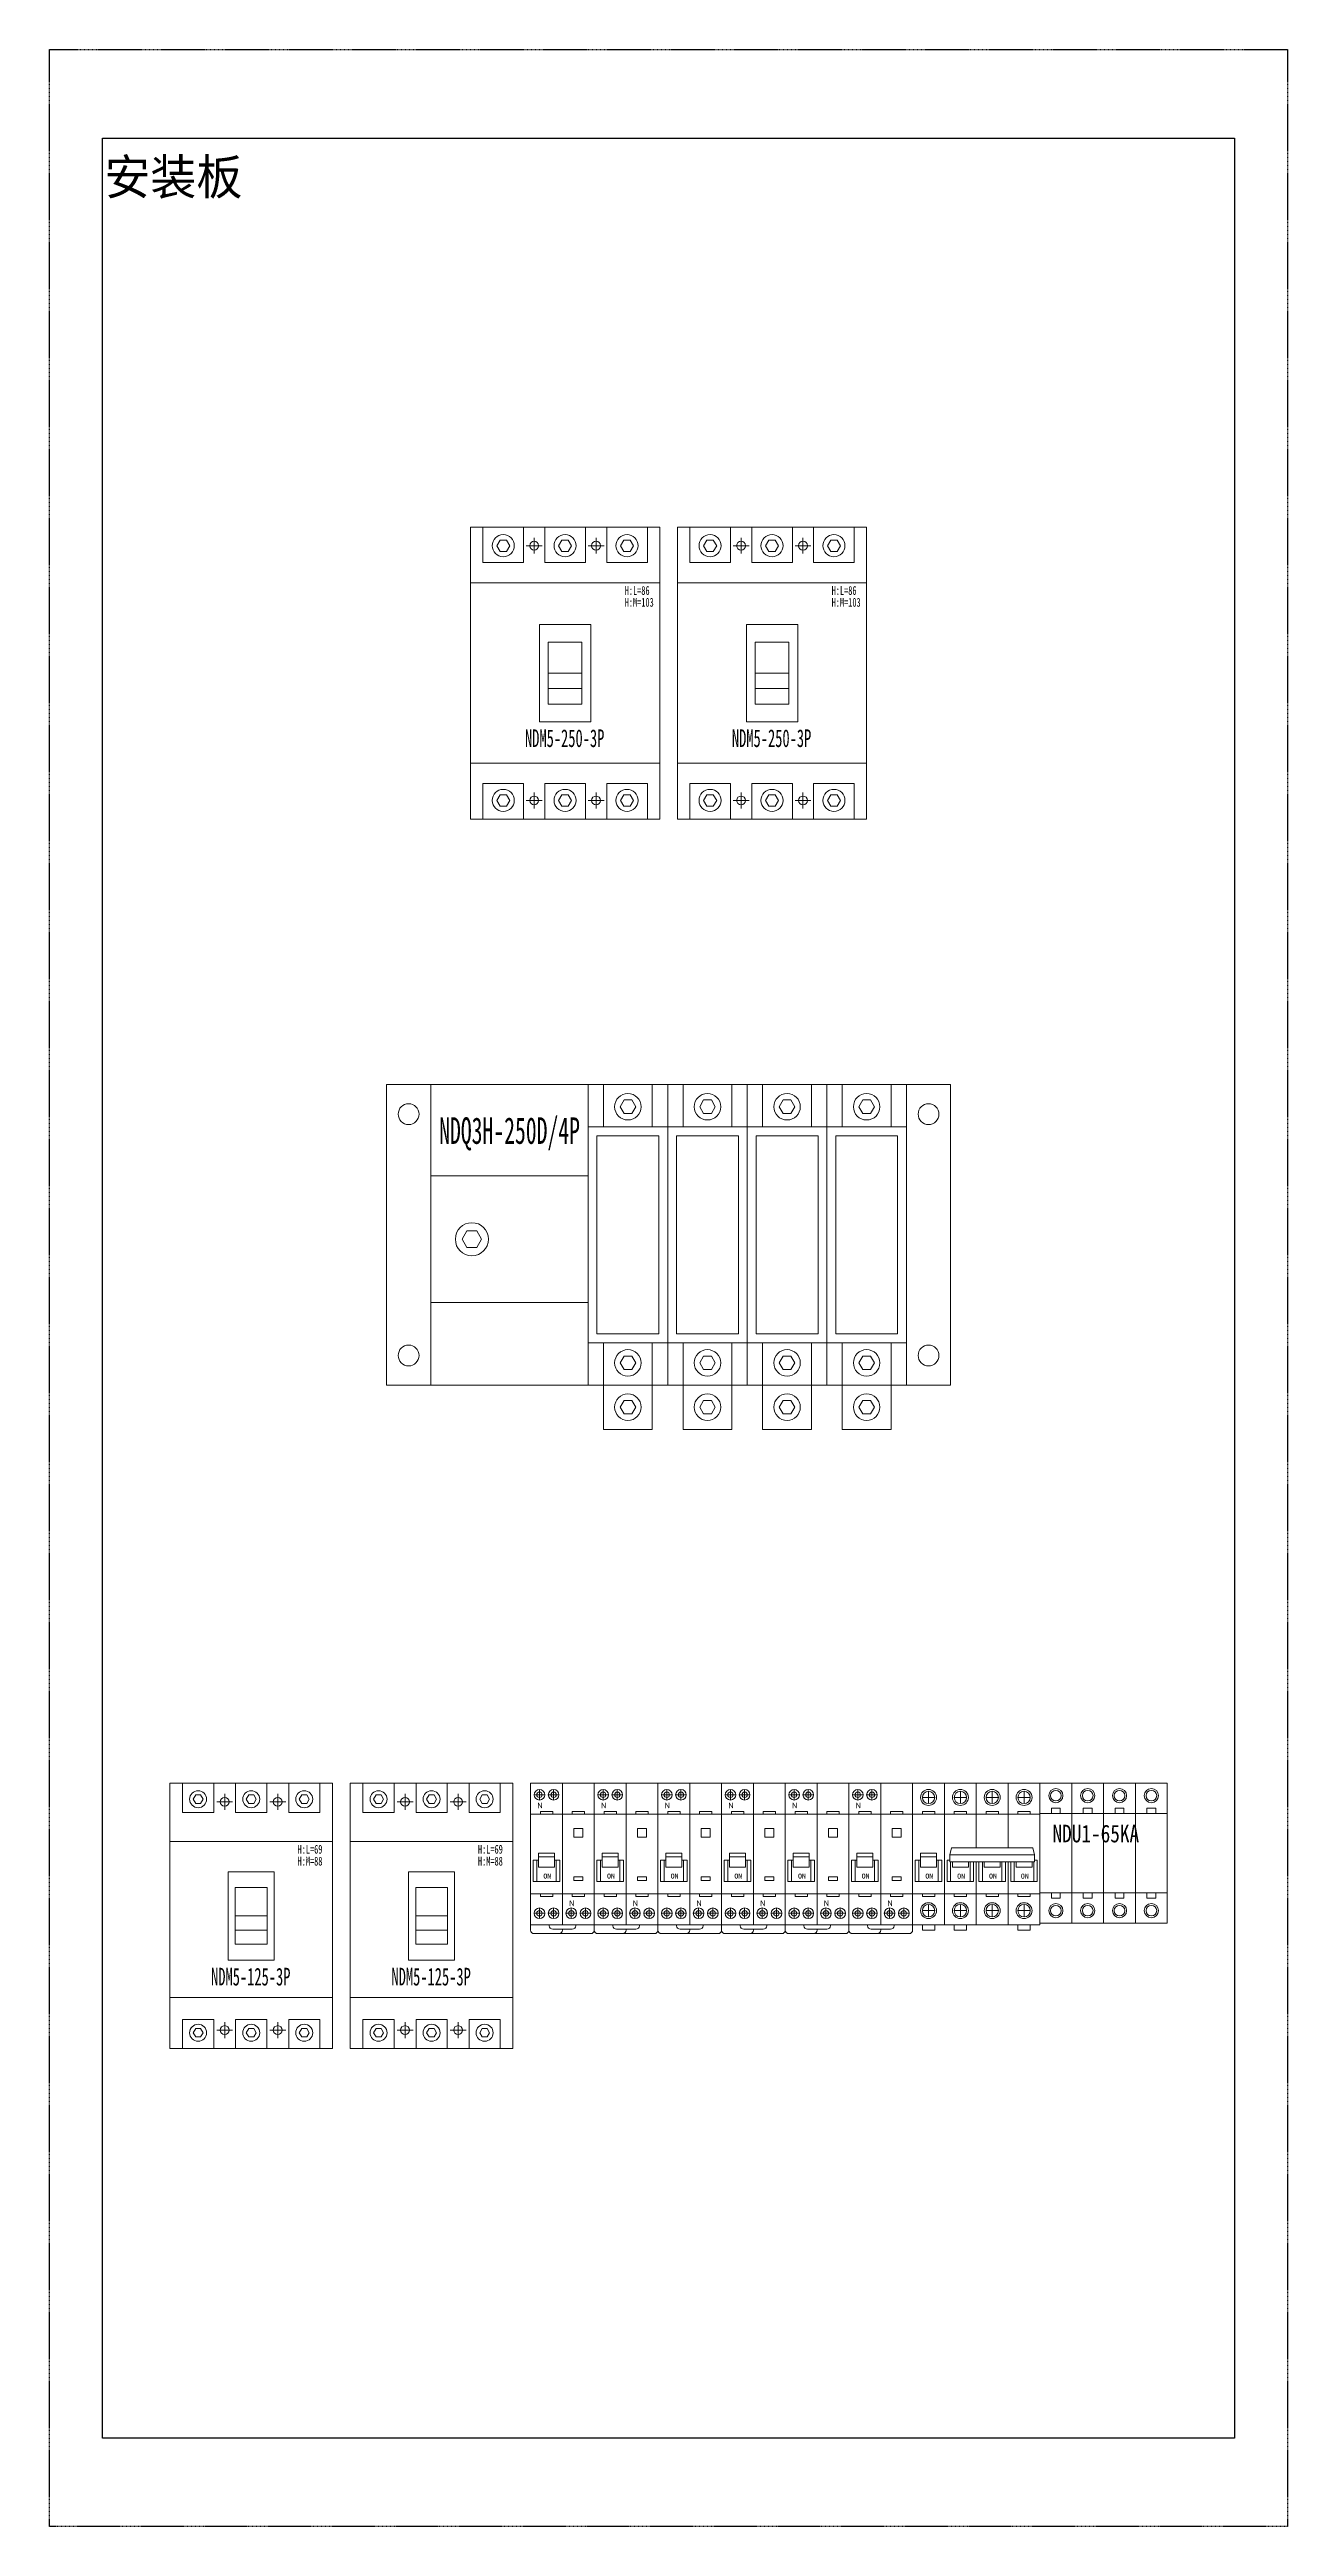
# Model space of a CAD drawing. Extents: x 406301 to 407001, y 303664 to 305064.
import ezdxf
from ezdxf.enums import TextEntityAlignment as Align

# ---------------------------------------------------------------- set-up
doc = ezdxf.new("R2010")
doc.units = 0
doc.header["$MEASUREMENT"] = 0
doc.linetypes.add('DASHED', pattern=[0.75, 0.5, -0.25])
doc.layers.add('E-UNIV-NOTE', color=6, linetype='Continuous')
doc.layers.add('布置图', color=30, linetype='Continuous')
doc.layers.add('细线', color=7, linetype='Continuous', lineweight=0)
doc.styles.add('-仿宋_GB2312', font='gbenor.shx', dxfattribs={"bigfont": 'gbcbig.shx'})
doc.styles.add('宋', font='', dxfattribs={"width": 0.7})
doc.styles.add('宋体', font='', dxfattribs={"width": 0.8})
doc.styles.add('正常', font='')
doc.styles.get('宋').set_extended_font_data('SimSun')
doc.styles.get('宋体').set_extended_font_data('NSimSun')
doc.styles.get('正常').set_extended_font_data('FangSong_GB2312')

# ---------------------------------------------------------------- blocks, each defined once
blk = doc.blocks.new('Manufacturer光辉PartName塑壳断路器Series125ShellFrameLimitingCurrentRemarkPartTypeMinCurrent1MaxCurrent125Poles3PMinPower0MaxPower0LibType2DelFlgfalseUpdateDate')
at = {"layer": '细线'}
for p, q in [((-19.5, 64.5), (-10.5, 64.5)), ((-15, 69), (-15, 60)), ((10.5, 64.5), (19.5, 64.5)), ((15, 69), (15, 60)), ((-19.5, -64.5), (-10.5, -64.5)), ((-15, -69), (-15, -60)), ((10.5, -64.5), (19.5, -64.5)), ((15, -69), (15, -60))]:
    blk.add_line(p, q, dxfattribs=at)
for points in [[(-46, -75), (46, -75), (46, 75), (-46, 75)], [(-38.8, 58.5), (-21.2, 58.5), (-21.2, 75), (-38.8, 75)], [(-8.8, 58.5), (8.8, 58.5), (8.8, 75), (-8.8, 75)], [(21.2, 58.5), (38.8, 58.5), (38.8, 75), (21.2, 75)], [(-46, -46), (46, -46), (46, 42), (-46, 42)], [(-13, -25), (13, -25), (13, 25), (-13, 25)], [(-9, -16), (9, -16), (9, 16), (-9, 16)], [(-9, 0), (9, 0), (9, -16), (-9, -16)], [(-9, 0), (9, 0), (9, -8), (-9, -8)], [(-38.8, -58.5), (-21.2, -58.5), (-21.2, -75), (-38.8, -75)], [(-8.8, -58.5), (8.8, -58.5), (8.8, -75), (-8.8, -75)], [(21.2, -58.5), (38.8, -58.5), (38.8, -75), (21.2, -75)]]:
    blk.add_lwpolyline(points, close=True, dxfattribs=at)
at = {"layer": '细线', "color": 7}
for points in [[(-27.2, 66), (-28.6, 68.4), (-31.4, 68.4), (-32.8, 66), (-31.4, 63.6), (-28.6, 63.6)], [(2.8, 66), (1.4, 68.4), (-1.4, 68.4), (-2.8, 66), (-1.4, 63.6), (1.4, 63.6)], [(32.8, 66), (31.4, 68.4), (28.6, 68.4), (27.2, 66), (28.6, 63.6), (31.4, 63.6)], [(-27.2, -66), (-28.6, -68.4), (-31.4, -68.4), (-32.8, -66), (-31.4, -63.6), (-28.6, -63.6)], [(2.8, -66), (1.4, -68.4), (-1.4, -68.4), (-2.8, -66), (-1.4, -63.6), (1.4, -63.6)], [(32.8, -66), (31.4, -68.4), (28.6, -68.4), (27.2, -66), (28.6, -63.6), (31.4, -63.6)]]:
    blk.add_lwpolyline(points, close=True, dxfattribs=at)
for centre in [(-30, 66), (0, 66), (30, 66), (-30, -66), (0, -66), (30, -66)]:
    blk.add_circle(centre, 4.8, dxfattribs=at)
at = {"layer": '细线'}
for centre in [(-15, 64.5), (15, 64.5), (-15, -64.5), (15, -64.5)]:
    blk.add_circle(centre, 2.5, dxfattribs=at)
at = {"layer": '细线', "color": 7, "attachment_point": 1, "style": '宋'}
for s, insert, char_height, width in [('\\pxql;{\\fFangSong_GB2312|b0|i0|c134|p49;\\W0.6;H:L=69}', (26.2, 40.2), 5, 16.799), ('\\pxql;{\\fFangSong_GB2312|b0|i0|c134|p49;\\W0.6;H:M=88}', (26.2, 33.5), 5, 16.799), ('\\pxql;{\\fFangSong_GB2312|b0|i0|c134|p49;\\W0.6;NDM5-125-3P}', (-22.7, -29.3), 10, 49.265)]:
    blk.add_mtext(s, dxfattribs=dict(at, insert=insert, char_height=char_height, width=width))
blk = doc.blocks.new('Manufacturer光辉PartName塑壳断路器Series250ShellFrameLimitingCurrentRemarkPartTypeMinCurrent100MaxCurrent250Poles3PMinPower0MaxPower0LibType2DelFlgfalseUpdateDate')
at = {"layer": '细线'}
for p, q in [((-22, 72), (-13, 72)), ((-17.5, 76.5), (-17.5, 67.5)), ((13, 72), (22, 72)), ((17.5, 76.5), (17.5, 67.5)), ((-17.5, -76.5), (-17.5, -67.5)), ((17.5, -76.5), (17.5, -67.5)), ((-22, -72), (-13, -72)), ((13, -72), (22, -72))]:
    blk.add_line(p, q, dxfattribs=at)
for points in [[(-53.5, 82.5), (53.5, 82.5), (53.5, -82.5), (-53.5, -82.5)], [(-46.5, 62.5), (-23.5, 62.5), (-23.5, 82.5), (-46.5, 82.5)], [(-11.5, 62.5), (11.5, 62.5), (11.5, 82.5), (-11.5, 82.5)], [(23.5, 62.5), (46.5, 62.5), (46.5, 82.5), (23.5, 82.5)], [(-53.5, -51), (53.5, -51), (53.5, 51), (-53.5, 51)], [(-14.5, -27.5), (14.5, -27.5), (14.5, 27.5), (-14.5, 27.5)], [(-9.5, -17.5), (9.5, -17.5), (9.5, 17.5), (-9.5, 17.5)], [(-9.5, 0), (9.5, 0), (9.5, -17.5), (-9.5, -17.5)], [(-9.5, 0), (9.5, 0), (9.5, -8.8), (-9.5, -8.8)], [(-46.5, -62.5), (-23.5, -62.5), (-23.5, -82.5), (-46.5, -82.5)], [(-11.5, -62.5), (11.5, -62.5), (11.5, -82.5), (-11.5, -82.5)], [(23.5, -62.5), (46.5, -62.5), (46.5, -82.5), (23.5, -82.5)]]:
    blk.add_lwpolyline(points, close=True, dxfattribs=at)
at = {"layer": '细线', "color": 7}
for points in [[(-31.3, 72), (-33.2, 75.2), (-36.8, 75.2), (-38.7, 72), (-36.8, 68.8), (-33.2, 68.8)], [(3.7, 72), (1.8, 75.2), (-1.8, 75.2), (-3.7, 72), (-1.8, 68.8), (1.8, 68.8)], [(38.7, 72), (36.8, 75.2), (33.2, 75.2), (31.3, 72), (33.2, 68.8), (36.8, 68.8)], [(-31.3, -72), (-33.2, -75.2), (-36.8, -75.2), (-38.7, -72), (-36.8, -68.8), (-33.2, -68.8)], [(3.7, -72), (1.8, -75.2), (-1.8, -75.2), (-3.7, -72), (-1.8, -68.8), (1.8, -68.8)], [(38.7, -72), (36.8, -75.2), (33.2, -75.2), (31.3, -72), (33.2, -68.8), (36.8, -68.8)]]:
    blk.add_lwpolyline(points, close=True, dxfattribs=at)
for centre in [(-35, 72), (0, 72), (35, 72), (-35, -72), (0, -72), (35, -72)]:
    blk.add_circle(centre, 6.24, dxfattribs=at)
at = {"layer": '细线'}
for centre in [(-17.5, 72), (17.5, 72), (-17.5, -72), (17.5, -72)]:
    blk.add_circle(centre, 2.5, dxfattribs=at)
at = {"layer": '细线', "color": 7, "attachment_point": 1, "style": '宋'}
for s, insert, char_height, width in [('\\pxql;{\\fFangSong_GB2312|b0|i0|c134|p49;\\W0.6;H:L=86}', (33.7, 49.2), 5, 16.799), ('\\pxql;{\\fFangSong_GB2312|b0|i0|c134|p49;\\W0.6;H:M=103}', (33.7, 42.5), 5, 16.799), ('\\pxql;{\\fFangSong_GB2312|b0|i0|c134|p49;\\W0.6;NDM5-250-3P}', (-22.7, -31.8), 10, 49.265)]:
    blk.add_mtext(s, dxfattribs=dict(at, insert=insert, char_height=char_height, width=width))
blk = doc.blocks.new('Manufacturer光辉PartName双电源自动转换开关Series250ShellFrameLimitingCurrentRemarkPartTypeMinCurrent160MaxCurrent250Poles4PMinPower0MaxPower0LibType2DelFlgfalseUpdateDate')
at = {"layer": '细线'}
for points in [[(-159.5, -72.5), (159.5, -72.5), (159.5, 97.5), (-159.5, 97.5)], [(-159.5, -72.5), (-134.5, -72.5), (-134.5, 97.5), (-159.5, 97.5)], [(-45.5, -72.5), (-0.5, -72.5), (-0.5, 97.5), (-45.5, 97.5)], [(-36.8, 73.5), (-9.2, 73.5), (-9.2, 97.5), (-36.8, 97.5)], [(-18.6, 84.9), (-20.8, 88.7), (-25.2, 88.7), (-27.4, 84.9), (-25.2, 81.1), (-20.8, 81.1)], [(-0.5, -72.5), (44.5, -72.5), (44.5, 97.5), (-0.5, 97.5)], [(8.2, 73.5), (35.8, 73.5), (35.8, 97.5), (8.2, 97.5)], [(26.4, 84.9), (24.2, 88.7), (19.8, 88.7), (17.6, 84.9), (19.8, 81.1), (24.2, 81.1)], [(44.5, -72.5), (89.5, -72.5), (89.5, 97.5), (44.5, 97.5)], [(53.2, 73.5), (80.8, 73.5), (80.8, 97.5), (53.2, 97.5)], [(71.4, 84.9), (69.2, 88.7), (64.8, 88.7), (62.6, 84.9), (64.8, 81.1), (69.2, 81.1)], [(89.5, -72.5), (134.5, -72.5), (134.5, 97.5), (89.5, 97.5)], [(98.2, 73.5), (125.8, 73.5), (125.8, 97.5), (98.2, 97.5)], [(116.4, 84.9), (114.2, 88.7), (109.8, 88.7), (107.6, 84.9), (109.8, 81.1), (114.2, 81.1)], [(159.5, -72.5), (134.5, -72.5), (134.5, 97.5), (159.5, 97.5)], [(-45.5, 73.5), (-0.5, 73.5), (-0.5, -48.5), (-45.5, -48.5)], [(-0.5, 73.5), (44.5, 73.5), (44.5, -48.5), (-0.5, -48.5)], [(44.5, 73.5), (89.5, 73.5), (89.5, -48.5), (44.5, -48.5)], [(89.5, 73.5), (134.5, 73.5), (134.5, -48.5), (89.5, -48.5)], [(-40.5, 68.5), (-5.5, 68.5), (-5.5, -43.5), (-40.5, -43.5)], [(4.5, 68.5), (39.5, 68.5), (39.5, -43.5), (4.5, -43.5)], [(49.5, 68.5), (84.5, 68.5), (84.5, -43.5), (49.5, -43.5)], [(94.5, 68.5), (129.5, 68.5), (129.5, -43.5), (94.5, -43.5)], [(-134.5, 45.9), (-45.5, 45.9), (-45.5, -25.8), (-134.5, -25.8)], [(-105.8, 10), (-108.5, 14.8), (-114, 14.8), (-116.7, 10), (-114, 5.3), (-108.5, 5.3)], [(-36.8, -48.5), (-9.2, -48.5), (-9.2, -72.5), (-36.8, -72.5)], [(8.2, -48.5), (35.8, -48.5), (35.8, -72.5), (8.2, -72.5)], [(53.2, -48.5), (80.8, -48.5), (80.8, -72.5), (53.2, -72.5)], [(98.2, -48.5), (125.8, -48.5), (125.8, -72.5), (98.2, -72.5)], [(-18.6, -59.9), (-20.8, -63.7), (-25.2, -63.7), (-27.4, -59.9), (-25.2, -56.1), (-20.8, -56.1)], [(26.4, -59.9), (24.2, -63.7), (19.8, -63.7), (17.6, -59.9), (19.8, -56.1), (24.2, -56.1)], [(71.4, -59.9), (69.2, -63.7), (64.8, -63.7), (62.6, -59.9), (64.8, -56.1), (69.2, -56.1)], [(116.4, -59.9), (114.2, -63.7), (109.8, -63.7), (107.6, -59.9), (109.8, -56.1), (114.2, -56.1)], [(-36.8, -72.5), (-9.2, -72.5), (-9.2, -97.5), (-36.8, -97.5)], [(-18.6, -84.9), (-20.8, -88.7), (-25.2, -88.7), (-27.4, -84.9), (-25.2, -81.1), (-20.8, -81.1)], [(8.2, -72.5), (35.8, -72.5), (35.8, -97.5), (8.2, -97.5)], [(26.4, -84.9), (24.2, -88.7), (19.8, -88.7), (17.6, -84.9), (19.8, -81.1), (24.2, -81.1)], [(53.2, -72.5), (80.8, -72.5), (80.8, -97.5), (53.2, -97.5)], [(71.4, -84.9), (69.2, -88.7), (64.8, -88.7), (62.6, -84.9), (64.8, -81.1), (69.2, -81.1)], [(98.2, -72.5), (125.8, -72.5), (125.8, -97.5), (98.2, -97.5)], [(116.4, -84.9), (114.2, -88.7), (109.8, -88.7), (107.6, -84.9), (109.8, -81.1), (114.2, -81.1)]]:
    blk.add_lwpolyline(points, close=True, dxfattribs=at)
for centre, radius in [((-147, 80.7), 5.89), ((-23, 84.9), 7.49), ((22, 84.9), 7.49), ((67, 84.9), 7.49), ((112, 84.9), 7.49), ((147, 80.7), 5.89), ((-111.2, 10), 9.36), ((-147, -55.7), 5.89), ((-23, -59.9), 7.49), ((22, -59.9), 7.49), ((67, -59.9), 7.49), ((112, -59.9), 7.49), ((147, -55.7), 5.89), ((-23, -84.9), 7.49), ((22, -84.9), 7.49), ((67, -84.9), 7.49), ((112, -84.9), 7.49)]:
    blk.add_circle(centre, radius, dxfattribs=at)
at = {"layer": '细线', "insert": (-129.7, 78.9), "char_height": 15, "width": 73.897, "attachment_point": 1, "style": '宋'}
blk.add_mtext('\\pxql;{\\fFangSong_GB2312|b0|i0|c134|p49;\\W0.6;NDQ3H-250D/4P}', dxfattribs=at)
blk = doc.blocks.new('Manufacturer光辉PartName剩余电流动作微型断路器Series1PNShellFrameLimitingCurrentRemarkPartTypeMinCurrent1MaxCurrent32Poles1P+NMinPower0MaxPower0LibType2DelFlgfalseUpdateDate')
at = {"layer": '细线'}
for p, q in [((-16, 36), (-10, 36)), ((-13, 39), (-13, 33)), ((-8, 36), (-2, 36)), ((-5, 39), (-5, 33)), ((-13, -34), (-13, -28)), ((-5, -34), (-5, -28)), ((5, -34), (5, -28)), ((13, -34), (13, -28)), ((-16, -31), (-10, -31)), ((-8, -31), (-2, -31)), ((8, -31), (2, -31)), ((16, -31), (10, -31))]:
    blk.add_line(p, q, dxfattribs=at)
for points in [[(-18, -37.5), (0, -37.5), (0, 42.5), (-18, 42.5)], [(0, -37.5), (18, -37.5), (18, 42.5), (0, 42.5)], [(-18, -20), (0, -20), (0, 25), (-18, 25)], [(-12.5, 26.5), (-5.5, 26.5), (-5.5, 25), (-12.5, 25)], [(0, -20), (18, -20), (18, 25), (0, 25)], [(5.5, 26.5), (12.5, 26.5), (12.5, 25), (5.5, 25)], [(6.5, 12), (11.5, 12), (11.5, 17), (6.5, 17)], [(-13.5, -5), (-4.5, -5), (-4.5, 3), (-13.5, 3)], [(-13.5, 3), (-4.5, 3), (-4.5, 1), (-13.5, 1)], [(6.5, -12.4), (11.5, -12.4), (11.5, -10.4), (6.5, -10.4)], [(-12.5, -21.5), (-5.5, -21.5), (-5.5, -20), (-12.5, -20)], [(5.5, -21.5), (12.5, -21.5), (12.5, -20), (5.5, -20)]]:
    blk.add_lwpolyline(points, close=True, dxfattribs=at)
for points in [[(-13.5, -1), (-16.5, -1), (-16.5, -13), (-1.5, -13), (-1.5, -1), (-4.5, -1)], [(-13.5, -1), (-14.5, -1), (-14.5, -13), (-3.5, -13), (-3.5, -1), (-4.5, -1)]]:
    blk.add_lwpolyline(points, dxfattribs=at)
for points in [[(-18, -37.5), (18, -37.5), (18, -40.5, -0.414214), (16, -42.5), (-16, -42.5, -0.414214), (-18, -40.5)], [(-5.5, -40), (5.5, -40, 0.414214), (7.5, -38), (7.5, -37.5), (-7.5, -37.5), (-7.5, -38, 0.414214)]]:
    blk.add_lwpolyline(points, format="xyb", close=True, dxfattribs=at)
blk.add_lwpolyline([(0, -40), (0, -40.5, -0.414214), (-2, -42.5), (-16, -42.5, -0.414214), (-18, -40.5), (-18, -37.5), (0, -37.5)], format="xyb", dxfattribs=at)
for centre, radius in [((-13, 36), 3), ((-13, 36), 1.54), ((-5, 36), 3), ((-5, 36), 1.54), ((-13, -31), 3), ((-5, -31), 3), ((5, -31), 3), ((13, -31), 3), ((-13, -31), 1.54), ((-5, -31), 1.54), ((5, -31), 1.54), ((13, -31), 1.54)]:
    blk.add_circle(centre, radius, dxfattribs=at)
at = {"layer": '细线', "color": 2, "lineweight": 15}
for s, height, style, p in [('N', 3.33, '-仿宋_GB2312', (-14.2, 28.3)), ('ON', 2.85, '正常', (-10.8, -11.4)), ('N', 3.33, '-仿宋_GB2312', (3.8, -27))]:
    blk.add_text(s, height=height, dxfattribs=dict(at, style=style)).set_placement(p)
blk = doc.blocks.new('Manufacturer光辉PartName微型断路器Series4PShellFrameLimitingCurrentRemarkPartTypeMinCurrent1MaxCurrent63Poles4PMinPower0MaxPower0LibType2DelFlgfalseUpdateDate')
at = {"layer": '细线'}
for p, q in [((-30.5, 33.5), (-23.5, 33.5)), ((-27, 37), (-27, 30)), ((-12.5, 33.5), (-5.5, 33.5)), ((-9, 37), (-9, 30)), ((5.5, 33.5), (12.5, 33.5)), ((9, 37), (9, 30)), ((23.5, 33.5), (30.5, 33.5)), ((27, 37), (27, 30)), ((-27, -34), (-27, -27)), ((-9, -34), (-9, -27)), ((9, -34), (9, -27)), ((27, -34), (27, -27)), ((-30.5, -30.5), (-23.5, -30.5)), ((-12.5, -30.5), (-5.5, -30.5)), ((5.5, -30.5), (12.5, -30.5)), ((23.5, -30.5), (30.5, -30.5))]:
    blk.add_line(p, q, dxfattribs=at)
for points in [[(-36, -38.5), (-18, -38.5), (-18, 41.5), (-36, 41.5)], [(-36, -21), (-18, -21), (-18, 24), (-36, 24)], [(-30.5, 25.5), (-23.5, 25.5), (-23.5, 24), (-30.5, 24)], [(-12.5, 25.5), (-5.5, 25.5), (-5.5, 24), (-12.5, 24)], [(5.5, 25.5), (12.5, 25.5), (12.5, 24), (5.5, 24)], [(23.5, 25.5), (30.5, 25.5), (30.5, 24), (23.5, 24)], [(-31.5, -6), (-22.5, -6), (-22.5, 2), (-31.5, 2)], [(-31.5, 2), (-22.5, 2), (-22.5, 0), (-31.5, 0)], [(33, 1), (-15, 1), (-14, 5), (32, 5)], [(-15, -3), (33, -3), (33, 1), (-15, 1)], [(-30.5, -22.5), (-23.5, -22.5), (-23.5, -21), (-30.5, -21)], [(-12.5, -22.5), (-5.5, -22.5), (-5.5, -21), (-12.5, -21)], [(5.5, -22.5), (12.5, -22.5), (12.5, -21), (5.5, -21)], [(23.5, -22.5), (30.5, -22.5), (30.5, -21), (23.5, -21)], [(-30.5, -41.5), (-23.5, -41.5), (-23.5, -38.5), (-30.5, -38.5)], [(-12.5, -41.5), (-5.5, -41.5), (-5.5, -38.5), (-12.5, -38.5)], [(23.5, -41.5), (30.5, -41.5), (30.5, -38.5), (23.5, -38.5)]]:
    blk.add_lwpolyline(points, close=True, dxfattribs=at)
for points in [[(0, 5), (0, 41.5), (-18, 41.5), (-18, -38.5), (0, -38.5), (0, -3)], [(18, 5), (18, 41.5), (0, 41.5), (0, 5)], [(18, -3), (18, -38.5), (36, -38.5), (36, 41.5), (18, 41.5), (18, 5)], [(0, 5), (0, 24), (-18, 24), (-18, -21), (0, -21), (0, -3)], [(18, 5), (18, 24), (0, 24), (0, 5)], [(18, -3), (18, -21), (36, -21), (36, 24), (18, 24), (18, 5)], [(-31.5, -2), (-34.5, -2), (-34.5, -14), (-19.5, -14), (-19.5, -2), (-22.5, -2)], [(-31.5, -2), (-32.5, -2), (-32.5, -14), (-21.5, -14), (-21.5, -2), (-22.5, -2)], [(-15, -2), (-16.5, -2), (-16.5, -14), (-1.5, -14), (-1.5, -3)], [(-14.5, -3), (-14.5, -14), (-3.5, -14), (-3.5, -3)], [(-13.5, -3), (-13.5, -6), (-4.5, -6), (-4.5, -3)], [(0, -3), (0, -38.5), (18, -38.5), (18, -3)], [(0, -3), (0, -21), (18, -21), (18, -3)], [(1.5, -3), (1.5, -14), (16.5, -14), (16.5, -3)], [(3.5, -3), (3.5, -14), (14.5, -14), (14.5, -3)], [(4.5, -3), (4.5, -6), (13.5, -6), (13.5, -3)], [(19.5, -3), (19.5, -14), (34.5, -14), (34.5, -2), (33, -2)], [(21.5, -3), (21.5, -14), (32.5, -14), (32.5, -3)], [(22.5, -3), (22.5, -6), (31.5, -6), (31.5, -3)]]:
    blk.add_lwpolyline(points, dxfattribs=at)
for centre, radius in [((-27, 33.5), 4.5), ((-27, 33.5), 3.5), ((-9, 33.5), 4.5), ((-9, 33.5), 3.5), ((9, 33.5), 4.5), ((9, 33.5), 3.5), ((27, 33.5), 4.5), ((27, 33.5), 3.5), ((-27, -30.5), 4.5), ((-27, -30.5), 3.5), ((-9, -30.5), 4.5), ((-9, -30.5), 3.5), ((9, -30.5), 4.5), ((9, -30.5), 3.5), ((27, -30.5), 4.5), ((27, -30.5), 3.5)]:
    blk.add_circle(centre, radius, dxfattribs=at)
at = {"layer": '细线', "color": 2, "lineweight": 15, "style": '正常'}
for p in [(-28.8, -12.4), (-10.8, -12.4), (7.2, -12.4), (25.2, -12.4)]:
    blk.add_text('ON', height=2.85, dxfattribs=at).set_placement(p)
blk = doc.blocks.new('Manufacturer上海良信PartName电涌保护器SeriesNDU1ShellFrameLimitingCurrentRemarkPartTypeMinCurrent0MaxCurrent0Poles4PMinPower0MaxPower0LibType3DelFlgfalseUpdateDate2023-01-0100000')
at = {"color": 7, "linetype": 'Continuous', "lineweight": 15}
for p, q in [((-18, 39.5), (-36, 39.5)), ((-36, 39.5), (-36, 22.5)), ((-18, 22.5), (-18, 39.5)), ((36, 39.5), (-18, 39.5)), ((0, 22.5), (0, 39.5)), ((18, 22.5), (18, 39.5)), ((36, 39.5), (36, 22.5)), ((-36, 22.5), (-36, -22.5)), ((-18, 22.5), (-36, 22.5)), ((-24.5, 25.5), (-29.5, 25.5)), ((-29.5, 25.5), (-29.5, 22.5)), ((-24.5, 22.5), (-24.5, 25.5)), ((-18, -22.5), (-18, 22.5)), ((36, 22.5), (-18, 22.5)), ((-6.5, 25.5), (-11.5, 25.5)), ((-11.5, 25.5), (-11.5, 22.5)), ((-6.5, 22.5), (-6.5, 25.5)), ((0, -22.5), (0, 22.5)), ((11.5, 25.5), (6.5, 25.5)), ((6.5, 25.5), (6.5, 22.5)), ((11.5, 22.5), (11.5, 25.5)), ((18, -22.5), (18, 22.5)), ((29.5, 25.5), (24.5, 25.5)), ((24.5, 25.5), (24.5, 22.5)), ((29.5, 22.5), (29.5, 25.5)), ((36, 22.5), (36, -22.5)), ((-36, -22.5), (-18, -22.5)), ((-36, -22.5), (-36, -39.5)), ((-29.5, -25.5), (-29.5, -22.5)), ((-24.5, -25.5), (-29.5, -25.5)), ((-24.5, -22.5), (-24.5, -25.5)), ((-18, -39.5), (-18, -22.5)), ((-18, -22.5), (36, -22.5)), ((-11.5, -25.5), (-11.5, -22.5)), ((-6.5, -25.5), (-11.5, -25.5)), ((-6.5, -22.5), (-6.5, -25.5)), ((0, -39.5), (0, -22.5)), ((6.5, -25.5), (6.5, -22.5)), ((11.5, -25.5), (6.5, -25.5)), ((11.5, -22.5), (11.5, -25.5)), ((18, -39.5), (18, -22.5)), ((24.5, -25.5), (24.5, -22.5)), ((29.5, -25.5), (24.5, -25.5)), ((29.5, -22.5), (29.5, -25.5)), ((36, -22.5), (36, -39.5)), ((-36, -39.5), (-18, -39.5)), ((-18, -39.5), (36, -39.5))]:
    blk.add_line(p, q, dxfattribs=at)
for centre, radius in [((-27, 32.5), 4), ((-27, 32.5), 3), ((-9, 32.5), 4), ((-9, 32.5), 3), ((9, 32.5), 4), ((9, 32.5), 3), ((27, 32.5), 4), ((27, 32.5), 3), ((-27, -32.5), 4), ((-27, -32.5), 3), ((-9, -32.5), 4), ((-9, -32.5), 3), ((9, -32.5), 4), ((9, -32.5), 3), ((27, -32.5), 4), ((27, -32.5), 3)]:
    blk.add_circle(centre, radius, dxfattribs=at)
at = {"layer": 'E-UNIV-NOTE', "style": '宋体', "width": 0.8}
blk.add_text('NDU1-65KA', height=10, dxfattribs=at).set_placement((-28.9, 6.1))

msp = doc.modelspace()

# ---------------------------------------------------------------- linework, layer by layer
at = {"color": 2}
msp.add_lwpolyline([(406330.6, 305014.2), (406970.6, 305014.2), (406970.6, 303714.2), (406330.6, 303714.2)], close=True, dxfattribs=at)
at = {"layer": '布置图', "linetype": 'DASHED'}
msp.add_lwpolyline([(406300.6, 305064.2), (407000.6, 305064.2), (407000.6, 303664.2), (406300.6, 303664.2)], close=True, dxfattribs=at)

# ---------------------------------------------------------------- block references
for name, p in [('Manufacturer光辉PartName塑壳断路器Series250ShellFrameLimitingCurrentRemarkPartTypeMinCurrent100MaxCurrent250Poles3PMinPower0MaxPower0LibType2DelFlgfalseUpdateDate', (406592.1, 304711.8)), ('Manufacturer光辉PartName塑壳断路器Series250ShellFrameLimitingCurrentRemarkPartTypeMinCurrent100MaxCurrent250Poles3PMinPower0MaxPower0LibType2DelFlgfalseUpdateDate', (406709.1, 304711.8)), ('Manufacturer光辉PartName双电源自动转换开关Series250ShellFrameLimitingCurrentRemarkPartTypeMinCurrent160MaxCurrent250Poles4PMinPower0MaxPower0LibType2DelFlgfalseUpdateDate', (406650.6, 304381.8)), ('Manufacturer光辉PartName塑壳断路器Series125ShellFrameLimitingCurrentRemarkPartTypeMinCurrent1MaxCurrent125Poles3PMinPower0MaxPower0LibType2DelFlgfalseUpdateDate', (406414.6, 304009.3)), ('Manufacturer光辉PartName塑壳断路器Series125ShellFrameLimitingCurrentRemarkPartTypeMinCurrent1MaxCurrent125Poles3PMinPower0MaxPower0LibType2DelFlgfalseUpdateDate', (406516.6, 304009.3)), ('Manufacturer光辉PartName剩余电流动作微型断路器Series1PNShellFrameLimitingCurrentRemarkPartTypeMinCurrent1MaxCurrent32Poles1P+NMinPower0MaxPower0LibType2DelFlgfalseUpdateDate', (406590.6, 304041.8)), ('Manufacturer光辉PartName剩余电流动作微型断路器Series1PNShellFrameLimitingCurrentRemarkPartTypeMinCurrent1MaxCurrent32Poles1P+NMinPower0MaxPower0LibType2DelFlgfalseUpdateDate', (406626.6, 304041.8)), ('Manufacturer光辉PartName剩余电流动作微型断路器Series1PNShellFrameLimitingCurrentRemarkPartTypeMinCurrent1MaxCurrent32Poles1P+NMinPower0MaxPower0LibType2DelFlgfalseUpdateDate', (406662.6, 304041.8)), ('Manufacturer光辉PartName剩余电流动作微型断路器Series1PNShellFrameLimitingCurrentRemarkPartTypeMinCurrent1MaxCurrent32Poles1P+NMinPower0MaxPower0LibType2DelFlgfalseUpdateDate', (406698.6, 304041.8)), ('Manufacturer光辉PartName剩余电流动作微型断路器Series1PNShellFrameLimitingCurrentRemarkPartTypeMinCurrent1MaxCurrent32Poles1P+NMinPower0MaxPower0LibType2DelFlgfalseUpdateDate', (406734.6, 304041.8)), ('Manufacturer光辉PartName剩余电流动作微型断路器Series1PNShellFrameLimitingCurrentRemarkPartTypeMinCurrent1MaxCurrent32Poles1P+NMinPower0MaxPower0LibType2DelFlgfalseUpdateDate', (406770.6, 304041.8)), ('Manufacturer光辉PartName微型断路器Series4PShellFrameLimitingCurrentRemarkPartTypeMinCurrent1MaxCurrent63Poles4PMinPower0MaxPower0LibType2DelFlgfalseUpdateDate', (406824.6, 304042.8)), ('Manufacturer上海良信PartName电涌保护器SeriesNDU1ShellFrameLimitingCurrentRemarkPartTypeMinCurrent0MaxCurrent0Poles4PMinPower0MaxPower0LibType3DelFlgfalseUpdateDate2023-01-0100000', (406896.6, 304044.8))]:
    msp.add_blockref(name, p)

# ---------------------------------------------------------------- texts
at = {"color": 0}
msp.add_text('安装板', height=20, dxfattribs=at).set_placement((406331.6, 304992.2), align=Align.MIDDLE_LEFT)

doc.saveas('drawing.dxf')
